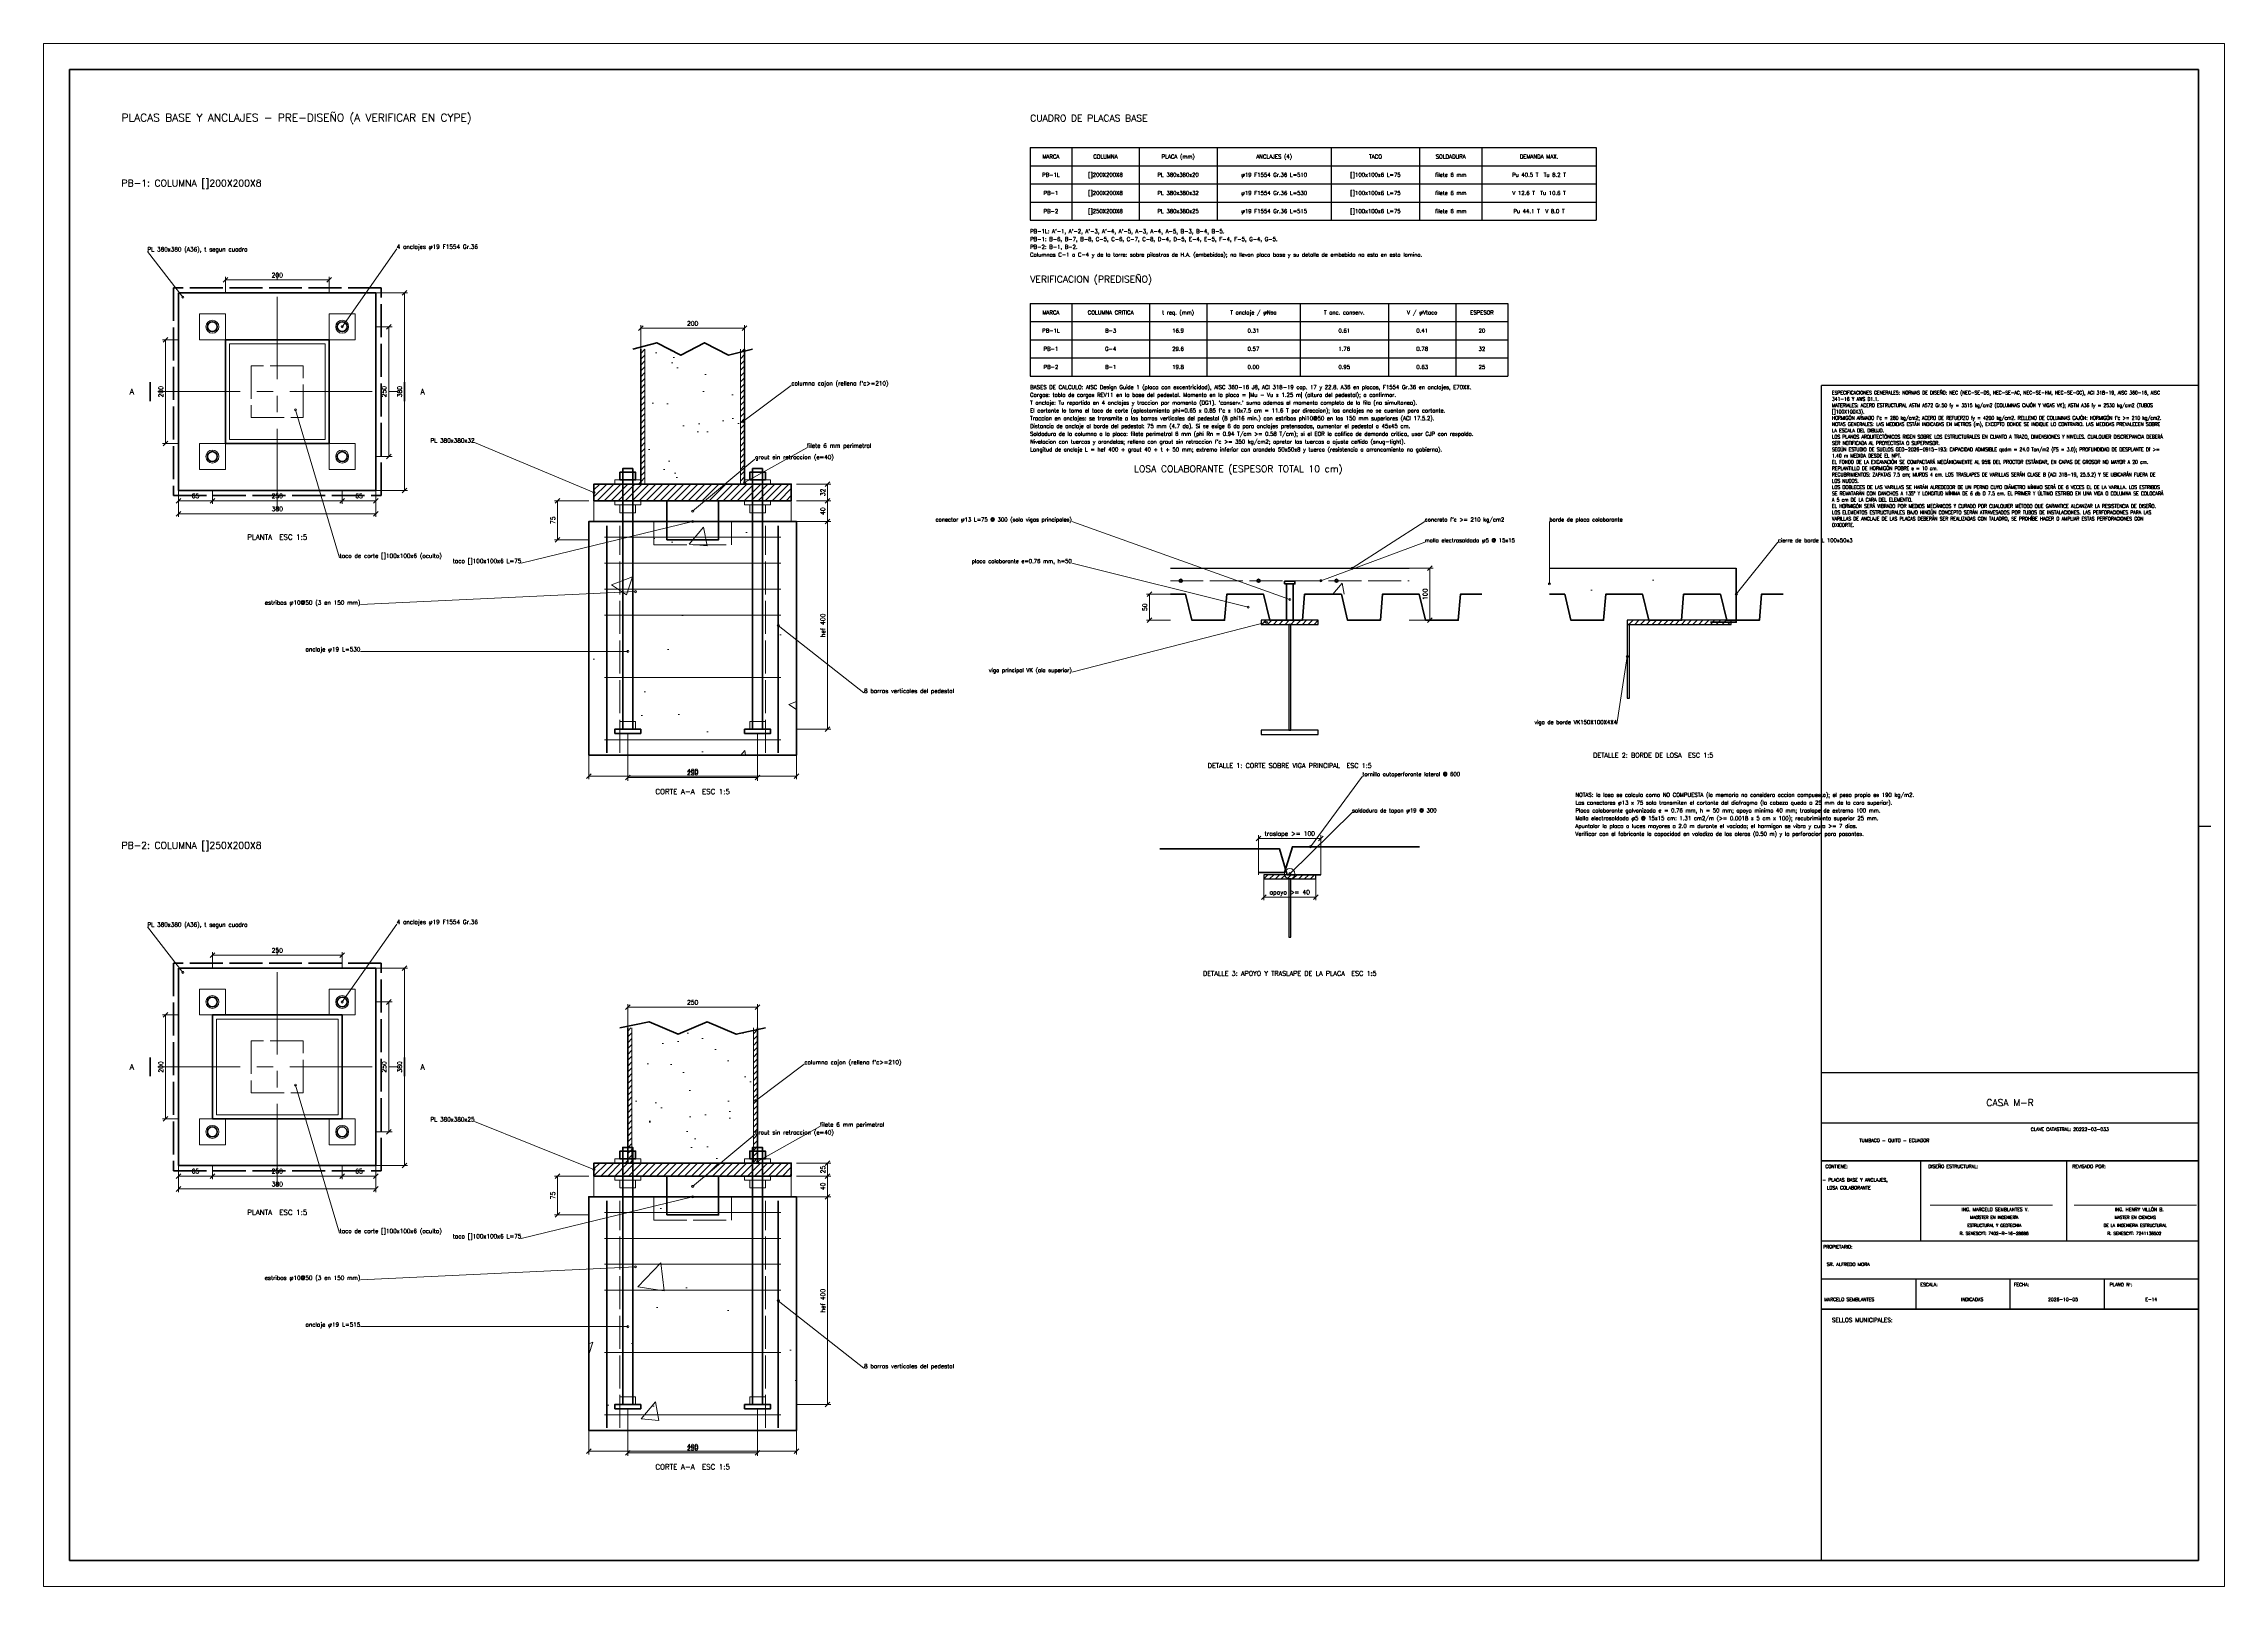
# Model space of a CAD drawing. Header units: metres. Extents: x 0 to 84, y 0 to 59.4.
import ezdxf
from ezdxf.enums import TextEntityAlignment as Align

# ---------------------------------------------------------------- set-up
doc = ezdxf.new("R2010")
doc.units = ezdxf.units.M
doc.linetypes.add('CENTER', pattern=[5.08, 3.175, -0.635, 0.635, -0.635])
doc.linetypes.add('DASHED', pattern=[1.524, 1.27, -0.254])
for name, color, linetype, lineweight in [('05-EST-TEXTO', 7, 'Continuous', 13), ('_DATEC', 7, 'Continuous', 13), ('BORDER_LIMITS', 7, 'Continuous', 18), ('DRAWING_BORDER', 7, 'Continuous', 50), ('E_ARMADO', 7, 'Continuous', 35), ('E_ARMADO_FINO', 7, 'Continuous', 18), ('E_COLUMNAS', 7, 'Continuous', 35), ('E_CORTE', 7, 'Continuous', 50), ('E_COTAS', 7, 'Continuous', 13), ('E_EJES', 8, 'Continuous', 9), ('E_HATCH', 7, 'Continuous', 13), ('E_PEDESTALES', 7, 'Continuous', 35), ('E_TABLA', 7, 'Continuous', 25), ('E_TEXTO', 7, 'Continuous', 13), ('E_TITULO', 7, 'Continuous', 25), ('E_VIGAS_ACERO', 7, 'Continuous', 25), ('FORMATO', 7, 'Continuous', 25)]:
    doc.layers.add(name, color=color, linetype=linetype, lineweight=lineweight)
doc.styles.add('KUBIEC', font='romans.shx')

msp = doc.modelspace()

# ---------------------------------------------------------------- hatches: boundary and pattern name
at = {"layer": 'E_HATCH'}
h = msp.add_hatch(dxfattribs=at)
h.set_pattern_fill('ANSI31', scale=0.05)
h.paths.add_polyline_path([(23, 42.44), (23.16, 42.44), (23.16, 47.64), (23, 47.64)])
h = msp.add_hatch(dxfattribs=at)
h.set_pattern_fill('AR-SAND', scale=0.045)
h.paths.add_polyline_path([(23.16, 42.44), (26.84, 42.44), (26.84, 47.64), (23.16, 47.64)])
h = msp.add_hatch(dxfattribs=at)
h.set_pattern_fill('ANSI31', scale=0.05)
h.paths.add_polyline_path([(26.84, 42.44), (27, 42.44), (27, 47.64), (26.84, 47.64)])
h = msp.add_hatch(dxfattribs=at)
h.set_pattern_fill('ANSI31', scale=0.06)
h.paths.add_polyline_path([(21.2, 41.8), (28.8, 41.8), (28.8, 42.44), (21.2, 42.44)])
h = msp.add_hatch(color=7, dxfattribs=at)
h.dxf.hatch_style = 1
h.paths.add_polyline_path([(23, 42.44), (22.88, 42.44), (23, 42.56)])
h = msp.add_hatch(color=7, dxfattribs=at)
h.dxf.hatch_style = 1
h.paths.add_polyline_path([(27, 42.44), (27.12, 42.44), (27, 42.56)])
h = msp.add_hatch(dxfattribs=at)
h.set_pattern_fill('AR-CONC', scale=0.045)
h.paths.add_polyline_path([(21, 32), (29, 32), (29, 41), (21, 41)])
h = msp.add_hatch(dxfattribs=at)
h.set_pattern_fill('AR-CONC', scale=0.045)
h.paths.add_polyline_path([(43.4, 38.2), (52.6, 38.2), (52.6, 39.2), (43.4, 39.2)])
h = msp.add_hatch(dxfattribs=at)
h.set_pattern_fill('AR-CONC', scale=0.045)
h.paths.add_polyline_path([(58, 38.2), (65.2, 38.2), (65.2, 39.2), (58, 39.2)])
h = msp.add_hatch(dxfattribs=at)
h.set_pattern_fill('ANSI31', scale=0.05)
h.paths.add_polyline_path([(46.9, 37.04), (49.1, 37.04), (49.1, 37.2), (46.9, 37.2)])
h = msp.add_hatch(dxfattribs=at)
h.set_pattern_fill('ANSI31', scale=0.05)
h.paths.add_polyline_path([(61, 37.04), (65, 37.04), (65, 37.2), (61, 37.2)])
h = msp.add_hatch(dxfattribs=at)
h.set_pattern_fill('ANSI31', scale=0.05)
h.paths.add_polyline_path([(47, 27.24), (49, 27.24), (49, 27.4), (47, 27.4)])
h = msp.add_hatch(dxfattribs=at)
h.set_pattern_fill('ANSI31', scale=0.05)
h.paths.add_polyline_path([(22.5, 16.3), (22.66, 16.3), (22.66, 21.5), (22.5, 21.5)])
h = msp.add_hatch(dxfattribs=at)
h.set_pattern_fill('AR-SAND', scale=0.045)
h.paths.add_polyline_path([(22.66, 16.3), (27.34, 16.3), (27.34, 21.5), (22.66, 21.5)])
h = msp.add_hatch(dxfattribs=at)
h.set_pattern_fill('ANSI31', scale=0.05)
h.paths.add_polyline_path([(27.34, 16.3), (27.5, 16.3), (27.5, 21.5), (27.34, 21.5)])
h = msp.add_hatch(dxfattribs=at)
h.set_pattern_fill('ANSI31', scale=0.06)
h.paths.add_polyline_path([(21.2, 15.8), (28.8, 15.8), (28.8, 16.3), (21.2, 16.3)])
h = msp.add_hatch(color=7, dxfattribs=at)
h.dxf.hatch_style = 1
h.paths.add_polyline_path([(22.5, 16.3), (22.38, 16.3), (22.5, 16.42)])
h = msp.add_hatch(color=7, dxfattribs=at)
h.dxf.hatch_style = 1
h.paths.add_polyline_path([(27.5, 16.3), (27.62, 16.3), (27.5, 16.42)])
h = msp.add_hatch(dxfattribs=at)
h.set_pattern_fill('AR-CONC', scale=0.045)
h.paths.add_polyline_path([(21, 6), (29, 6), (29, 15), (21, 15)])

# ---------------------------------------------------------------- linework, layer by layer
at = {"layer": '_DATEC'}
for p, q in [((72.668, 14.671), (77.383, 14.671)), ((78.214, 14.671), (82.93, 14.671))]:
    msp.add_line(p, q, dxfattribs=at)
at = {"layer": 'BORDER_LIMITS'}
msp.add_lwpolyline([(0, 0), (84, 0), (84, 59.4), (0, 59.4)], close=True, dxfattribs=at)
at = {"layer": 'DRAWING_BORDER'}
msp.add_lwpolyline([(1, 1), (83, 1), (83, 58.4), (1, 58.4)], close=True, dxfattribs=at)
at = {"layer": 'E_ARMADO'}
for p, q in [((21.7, 32.1), (21.7, 40.84)), ((28.3, 32.1), (28.3, 40.84)), ((21.7, 6.1), (21.7, 14.84)), ((28.3, 6.1), (28.3, 14.84))]:
    msp.add_line(p, q, dxfattribs=at)
for points in [[(22.2, 42.6), (22.8, 42.6), (22.8, 42.9), (22.2, 42.9)], [(22.31, 33), (22.69, 33), (22.69, 43.04), (22.31, 43.04)], [(27.2, 42.6), (27.8, 42.6), (27.8, 42.9), (27.2, 42.9)], [(27.31, 33), (27.69, 33), (27.69, 43.04), (27.31, 43.04)], [(47.8, 38.6), (48.2, 38.6), (48.2, 38.7), (47.8, 38.7)], [(47.87, 37.2), (48.13, 37.2), (48.13, 38.6), (47.87, 38.6)], [(22, 32.84), (23, 32.84), (23, 33), (22, 33)], [(27, 32.84), (28, 32.84), (28, 33), (27, 33)], [(22.31, 7), (22.69, 7), (22.69, 16.9), (22.31, 16.9)], [(27.31, 7), (27.69, 7), (27.69, 16.9), (27.31, 16.9)], [(22.2, 16.46), (22.8, 16.46), (22.8, 16.76), (22.2, 16.76)], [(27.2, 16.46), (27.8, 16.46), (27.8, 16.76), (27.2, 16.76)], [(22, 6.84), (23, 6.84), (23, 7), (22, 7)], [(27, 6.84), (28, 6.84), (28, 7), (27, 7)]]:
    msp.add_lwpolyline(points, close=True, dxfattribs=at)
for points in [[(65.2, 39.2), (65.2, 37.12), (64.2, 37.12)], [(43.4, 38.2), (43.99, 38.2), (44.23, 37.2), (45.49, 37.2), (45.57, 38.2), (46.4, 38.2), (46.99, 38.2), (47.23, 37.2), (48.49, 37.2), (48.57, 38.2), (49.4, 38.2), (49.99, 38.2), (50.23, 37.2), (51.49, 37.2), (51.57, 38.2), (52.4, 38.2), (52.99, 38.2), (53.23, 37.2), (54.49, 37.2), (54.57, 38.2), (55.4, 38.2)], [(58, 38.2), (58.59, 38.2), (58.83, 37.2), (60.09, 37.2), (60.17, 38.2), (61, 38.2), (61.59, 38.2), (61.83, 37.2), (63.09, 37.2), (63.17, 38.2), (64, 38.2), (64.59, 38.2), (64.83, 37.2), (66.09, 37.2), (66.17, 38.2), (67, 38.2)], [(43, 28.4), (47.6, 28.4), (47.9, 27.4), (49.2, 27.4)], [(46.8, 27.48), (47.8, 27.48), (48.1, 28.48), (53, 28.48)]]:
    msp.add_lwpolyline(points, dxfattribs=at)
for centre, radius in [((6.5, 48.5), 0.19), ((11.5, 48.5), 0.19), ((6.5, 43.5), 0.19), ((11.5, 43.5), 0.19), ((43.8, 38.72), 0.054), ((46.8, 38.72), 0.054), ((49.8, 38.72), 0.054), ((6.5, 22.5), 0.19), ((11.5, 22.5), 0.19), ((6.5, 17.5), 0.19), ((11.5, 17.5), 0.19)]:
    msp.add_circle(centre, radius, dxfattribs=at)
at = {"layer": 'E_ARMADO_FINO'}
for p, q in [((23.16, 42.44), (23.16, 47.64)), ((26.84, 42.44), (26.84, 47.64)), ((21.6, 40.4), (28.4, 40.4)), ((21.6, 39.4), (28.4, 39.4)), ((21.6, 38.4), (28.4, 38.4)), ((21.6, 37.4), (28.4, 37.4)), ((21.6, 35), (28.4, 35)), ((21.6, 32.6), (28.4, 32.6)), ((22.66, 16.3), (22.66, 21.5)), ((27.34, 16.3), (27.34, 21.5)), ((21.6, 14.4), (28.4, 14.4)), ((21.6, 13.4), (28.4, 13.4)), ((21.6, 12.4), (28.4, 12.4)), ((21.6, 11.4), (28.4, 11.4)), ((21.6, 9), (28.4, 9)), ((21.6, 6.6), (28.4, 6.6))]:
    msp.add_line(p, q, dxfattribs=at)
at = {"layer": 'E_ARMADO_FINO', "linetype": 'DASHED'}
for p, q in [((22.2, 32.1), (22.2, 40.84)), ((27.8, 32.1), (27.8, 40.84)), ((43.4, 38.72), (52.6, 38.72)), ((22.2, 6.1), (22.2, 14.84)), ((27.8, 6.1), (27.8, 14.84))]:
    msp.add_line(p, q, dxfattribs=at)
at = {"layer": 'E_ARMADO_FINO'}
for points in [[(6, 48), (7, 48), (7, 49), (6, 49)], [(11, 48), (12, 48), (12, 49), (11, 49)], [(7.16, 44.16), (10.84, 44.16), (10.84, 47.84), (7.16, 47.84)], [(6, 43), (7, 43), (7, 44), (6, 44)], [(11, 43), (12, 43), (12, 44), (11, 44)], [(22, 42.44), (23, 42.44), (23, 42.6), (22, 42.6)], [(27, 42.44), (28, 42.44), (28, 42.6), (27, 42.6)], [(21.2, 41), (28.8, 41), (28.8, 41.8), (21.2, 41.8)], [(22, 41.64), (23, 41.64), (23, 41.8), (22, 41.8)], [(22.2, 41.34), (22.8, 41.34), (22.8, 41.64), (22.2, 41.64)], [(27, 41.64), (28, 41.64), (28, 41.8), (27, 41.8)], [(27.2, 41.34), (27.8, 41.34), (27.8, 41.64), (27.2, 41.64)], [(22.2, 33), (22.8, 33), (22.8, 33.3), (22.2, 33.3)], [(27.2, 33), (27.8, 33), (27.8, 33.3), (27.2, 33.3)], [(6, 22), (7, 22), (7, 23), (6, 23)], [(11, 22), (12, 22), (12, 23), (11, 23)], [(6.66, 18.16), (11.34, 18.16), (11.34, 21.84), (6.66, 21.84)], [(6, 17), (7, 17), (7, 18), (6, 18)], [(11, 17), (12, 17), (12, 18), (11, 18)], [(22, 16.3), (23, 16.3), (23, 16.46), (22, 16.46)], [(27, 16.3), (28, 16.3), (28, 16.46), (27, 16.46)], [(21.2, 15), (28.8, 15), (28.8, 15.8), (21.2, 15.8)], [(22, 15.64), (23, 15.64), (23, 15.8), (22, 15.8)], [(22.2, 15.34), (22.8, 15.34), (22.8, 15.64), (22.2, 15.64)], [(27, 15.64), (28, 15.64), (28, 15.8), (27, 15.8)], [(27.2, 15.34), (27.8, 15.34), (27.8, 15.64), (27.2, 15.64)], [(22.2, 7), (22.8, 7), (22.8, 7.3), (22.2, 7.3)], [(27.2, 7), (27.8, 7), (27.8, 7.3), (27.2, 7.3)]]:
    msp.add_lwpolyline(points, close=True, dxfattribs=at)
at = {"layer": 'E_ARMADO_FINO', "linetype": 'DASHED'}
for points in [[(8, 45), (10, 45), (10, 47), (8, 47)], [(23.5, 40.1), (26.5, 40.1), (26.5, 41), (23.5, 41)], [(8, 19), (10, 19), (10, 21), (8, 21)], [(23.5, 14.1), (26.5, 14.1), (26.5, 15), (23.5, 15)]]:
    msp.add_lwpolyline(points, close=True, dxfattribs=at)
at = {"layer": 'E_ARMADO_FINO'}
for centre, radius in [((6.5, 48.5), 0.25), ((11.5, 48.5), 0.25), ((6.5, 43.5), 0.25), ((11.5, 43.5), 0.25), ((48, 27.44), 0.2), ((6.5, 22.5), 0.25), ((11.5, 22.5), 0.25), ((6.5, 17.5), 0.25), ((11.5, 17.5), 0.25)]:
    msp.add_circle(centre, radius, dxfattribs=at)
at = {"layer": 'E_COLUMNAS'}
for p, q in [((23, 42.44), (23, 47.64)), ((27, 42.44), (27, 47.64)), ((22.5, 16.3), (22.5, 21.5)), ((27.5, 16.3), (27.5, 21.5))]:
    msp.add_line(p, q, dxfattribs=at)
for points in [[(5.2, 42.2), (12.8, 42.2), (12.8, 49.8), (5.2, 49.8)], [(7, 44), (11, 44), (11, 48), (7, 48)], [(21.2, 41.8), (28.8, 41.8), (28.8, 42.44), (21.2, 42.44)], [(24, 40.3), (26, 40.3), (26, 41.8), (24, 41.8)], [(5.2, 16.2), (12.8, 16.2), (12.8, 23.8), (5.2, 23.8)], [(6.5, 18), (11.5, 18), (11.5, 22), (6.5, 22)], [(21.2, 15.8), (28.8, 15.8), (28.8, 16.3), (21.2, 16.3)], [(24, 14.3), (26, 14.3), (26, 15.8), (24, 15.8)]]:
    msp.add_lwpolyline(points, close=True, dxfattribs=at)
at = {"layer": 'E_CORTE'}
for p, q in [((4.1, 45.64), (4.1, 46.36)), ((13.9, 45.64), (13.9, 46.36)), ((4.1, 19.64), (4.1, 20.36)), ((13.9, 19.64), (13.9, 20.36))]:
    msp.add_line(p, q, dxfattribs=at)
for points in [[(22.7, 47.64), (23.62, 47.88), (24.54, 47.4), (25.46, 47.88), (26.38, 47.4), (27.3, 47.64)], [(22.2, 21.5), (23.32, 21.74), (24.44, 21.26), (25.56, 21.74), (26.68, 21.26), (27.8, 21.5)]]:
    msp.add_lwpolyline(points, dxfattribs=at)
at = {"layer": 'E_COTAS'}
for p, q in [((4, 51.4), (5.36, 49.64)), ((13.6, 51.5), (11.5, 48.5)), ((7, 49.8), (7, 50.42)), ((11, 49.8), (11, 50.42)), ((6.91, 50.21), (7.09, 50.39)), ((7, 50.3), (11, 50.3)), ((10.91, 50.21), (11.09, 50.39)), ((12.8, 49.8), (14.02, 49.8)), ((13.81, 49.71), (13.99, 49.89)), ((13.9, 42.2), (13.9, 49.8)), ((5.2, 48), (4.58, 48)), ((4.61, 47.91), (4.79, 48.09)), ((4.7, 44), (4.7, 48)), ((12.8, 48.5), (13.42, 48.5)), ((13.21, 48.41), (13.39, 48.59)), ((13.3, 43.5), (13.3, 48.5)), ((22.91, 48.35), (23.09, 48.53)), ((23, 47.64), (23, 48.56)), ((23, 48.44), (27, 48.44)), ((26.91, 48.35), (27.09, 48.53)), ((27, 47.64), (27, 48.56)), ((28.8, 46.24), (26.92, 44.84)), ((11.4, 39.6), (9.7, 45.3)), ((5.2, 44), (4.58, 44)), ((4.61, 43.91), (4.79, 44.09)), ((16.6, 44.04), (21.2, 42.12)), ((29.4, 43.84), (27, 42.5)), ((12.8, 43.5), (13.42, 43.5)), ((13.21, 43.41), (13.39, 43.59)), ((27.4, 43.4), (25, 41.4)), ((5.2, 42.2), (5.2, 41.18)), ((5.2, 42.2), (5.2, 41.68)), ((6.5, 42.2), (6.5, 41.68)), ((6.5, 42.2), (6.5, 41.68)), ((11.5, 42.2), (11.5, 41.68)), ((11.5, 42.2), (11.5, 41.68)), ((12.8, 42.2), (12.8, 41.18)), ((12.8, 42.2), (12.8, 41.68)), ((12.8, 42.2), (14.02, 42.2)), ((13.81, 42.11), (13.99, 42.29)), ((29, 42.44), (30.32, 42.44)), ((30.11, 42.35), (30.29, 42.53)), ((30.2, 41.8), (30.2, 42.44)), ((5.11, 41.71), (5.29, 41.89)), ((5.11, 41.21), (5.29, 41.39)), ((5.2, 41.8), (6.5, 41.8)), ((5.2, 41.3), (12.8, 41.3)), ((6.41, 41.71), (6.59, 41.89)), ((6.41, 41.71), (6.59, 41.89)), ((6.5, 41.8), (11.5, 41.8)), ((11.41, 41.71), (11.59, 41.89)), ((11.41, 41.71), (11.59, 41.89)), ((11.5, 41.8), (12.8, 41.8)), ((12.71, 41.71), (12.89, 41.89)), ((12.71, 41.21), (12.89, 41.39)), ((21, 41.8), (19.68, 41.8)), ((19.71, 41.71), (19.89, 41.89)), ((19.8, 40.3), (19.8, 41.8)), ((29, 41.8), (30.32, 41.8)), ((29, 41.8), (30.32, 41.8)), ((30.11, 41.71), (30.29, 41.89)), ((30.11, 41.71), (30.29, 41.89)), ((30.2, 41), (30.2, 41.8)), ((18.4, 39.4), (25, 41)), ((19.71, 40.21), (19.89, 40.39)), ((29, 41), (30.32, 41)), ((29, 41), (30.32, 41)), ((30.11, 40.91), (30.29, 41.09)), ((30.11, 40.91), (30.29, 41.09)), ((30.2, 33), (30.2, 41)), ((39.6, 41), (48, 38)), ((53.2, 41), (50.4, 39.2)), ((58, 41), (58, 38.6)), ((21, 40.3), (19.68, 40.3)), ((53.2, 40.2), (49.2, 38.72)), ((66.8, 40.2), (65.2, 38.2)), ((39.6, 39.4), (46.4, 37.7)), ((52.6, 39.2), (53.52, 39.2)), ((53.31, 39.11), (53.49, 39.29)), ((53.4, 37.2), (53.4, 39.2)), ((12.2, 37.8), (22.8, 38.3)), ((43.4, 38.2), (42.48, 38.2)), ((42.51, 38.11), (42.69, 38.29)), ((42.6, 37.2), (42.6, 38.2)), ((31.6, 34.4), (28.3, 37)), ((39.6, 35.2), (47.1, 37.12)), ((43.4, 37.2), (42.48, 37.2)), ((42.51, 37.11), (42.69, 37.29)), ((52.6, 37.2), (53.52, 37.2)), ((53.31, 37.11), (53.49, 37.29)), ((12.2, 36), (22.5, 36)), ((60.6, 33.2), (61, 35.8)), ((22.5, 32.84), (22.5, 31.02)), ((27.5, 32.84), (27.5, 31.02)), ((29, 33), (30.32, 33)), ((30.11, 32.91), (30.29, 33.09)), ((21, 32), (21, 31.08)), ((29, 32), (29, 31.08)), ((20.91, 31.11), (21.09, 31.29)), ((21, 31.2), (29, 31.2)), ((22.41, 31.05), (22.59, 31.23)), ((22.5, 31.14), (27.5, 31.14)), ((27.41, 31.05), (27.59, 31.23)), ((28.91, 31.11), (29.09, 31.29)), ((50.8, 31.2), (48.8, 28.48)), ((50.4, 29.8), (48, 27.44)), ((46.71, 28.71), (46.89, 28.89)), ((46.8, 27.4), (46.8, 28.92)), ((46.8, 28.8), (49.2, 28.8)), ((49.11, 28.71), (49.29, 28.89)), ((49.2, 27.4), (49.2, 28.92)), ((47, 27.24), (47, 26.42)), ((49, 27.24), (49, 26.42)), ((46.91, 26.45), (47.09, 26.63)), ((47, 26.54), (49, 26.54)), ((48.91, 26.45), (49.09, 26.63)), ((4, 25.4), (5.36, 23.64)), ((13.6, 25.5), (11.5, 22.5)), ((6.41, 24.21), (6.59, 24.39)), ((6.5, 23.8), (6.5, 24.42)), ((11.41, 24.21), (11.59, 24.39)), ((11.5, 23.8), (11.5, 24.42)), ((6.5, 24.3), (11.5, 24.3)), ((12.8, 23.8), (14.02, 23.8)), ((13.81, 23.71), (13.99, 23.89)), ((13.9, 16.2), (13.9, 23.8)), ((5.2, 22), (4.58, 22)), ((4.61, 21.91), (4.79, 22.09)), ((4.7, 18), (4.7, 22)), ((12.8, 22.5), (13.42, 22.5)), ((13.21, 22.41), (13.39, 22.59)), ((13.3, 17.5), (13.3, 22.5)), ((22.41, 22.21), (22.59, 22.39)), ((22.5, 21.5), (22.5, 22.42)), ((22.5, 22.3), (27.5, 22.3)), ((27.41, 22.21), (27.59, 22.39)), ((27.5, 21.5), (27.5, 22.42)), ((29.3, 20.1), (27.42, 18.7)), ((11.4, 13.6), (9.7, 19.3)), ((5.2, 18), (4.58, 18)), ((4.61, 17.91), (4.79, 18.09)), ((16.6, 17.9), (21.2, 16.05)), ((29.9, 17.7), (27.5, 16.36)), ((12.8, 17.5), (13.42, 17.5)), ((13.21, 17.41), (13.39, 17.59)), ((27.4, 17.4), (25, 15.4)), ((5.2, 16.2), (5.2, 15.18)), ((5.2, 16.2), (5.2, 15.68)), ((6.5, 16.2), (6.5, 15.68)), ((6.5, 16.2), (6.5, 15.68)), ((11.5, 16.2), (11.5, 15.68)), ((11.5, 16.2), (11.5, 15.68)), ((12.8, 16.2), (12.8, 15.18)), ((12.8, 16.2), (12.8, 15.68)), ((12.8, 16.2), (14.02, 16.2)), ((13.81, 16.11), (13.99, 16.29)), ((29, 16.3), (30.32, 16.3)), ((30.11, 16.21), (30.29, 16.39)), ((30.2, 15.8), (30.2, 16.3)), ((5.11, 15.71), (5.29, 15.89)), ((5.11, 15.21), (5.29, 15.39)), ((5.2, 15.8), (6.5, 15.8)), ((5.2, 15.3), (12.8, 15.3)), ((6.41, 15.71), (6.59, 15.89)), ((6.41, 15.71), (6.59, 15.89)), ((6.5, 15.8), (11.5, 15.8)), ((11.41, 15.71), (11.59, 15.89)), ((11.41, 15.71), (11.59, 15.89)), ((11.5, 15.8), (12.8, 15.8)), ((12.71, 15.71), (12.89, 15.89)), ((12.71, 15.21), (12.89, 15.39)), ((21, 15.8), (19.68, 15.8)), ((19.71, 15.71), (19.89, 15.89)), ((19.8, 14.3), (19.8, 15.8)), ((29, 15.8), (30.32, 15.8)), ((29, 15.8), (30.32, 15.8)), ((30.11, 15.71), (30.29, 15.89)), ((30.11, 15.71), (30.29, 15.89)), ((30.2, 15), (30.2, 15.8)), ((18.4, 13.4), (25, 15)), ((21, 14.3), (19.68, 14.3)), ((19.71, 14.21), (19.89, 14.39)), ((29, 15), (30.32, 15)), ((29, 15), (30.32, 15)), ((30.11, 14.91), (30.29, 15.09)), ((30.11, 14.91), (30.29, 15.09)), ((30.2, 7), (30.2, 15)), ((12.2, 11.8), (22.8, 12.3)), ((31.6, 8.4), (28.3, 11)), ((12.2, 10), (22.5, 10)), ((22.5, 6.84), (22.5, 5.02)), ((27.5, 6.84), (27.5, 5.02)), ((29, 7), (30.32, 7)), ((30.11, 6.91), (30.29, 7.09)), ((21, 6), (21, 5.08)), ((29, 6), (29, 5.08)), ((20.91, 5.11), (21.09, 5.29)), ((21, 5.2), (29, 5.2)), ((22.41, 5.05), (22.59, 5.23)), ((22.5, 5.14), (27.5, 5.14)), ((27.41, 5.05), (27.59, 5.23)), ((28.91, 5.11), (29.09, 5.29))]:
    msp.add_line(p, q, dxfattribs=at)
for centre in [(5.36, 49.64), (11.5, 48.5), (9.7, 45.3), (26.92, 44.84), (21.2, 42.12), (27, 42.5), (25, 41.4), (25, 41), (49.2, 38.72), (50.4, 39.2), (22.8, 38.3), (48, 38), (58, 38.6), (65.2, 38.2), (28.3, 37), (46.4, 37.7), (47.1, 37.12), (22.5, 36), (61, 35.8), (48.8, 28.48), (48, 27.44), (5.36, 23.64), (11.5, 22.5), (9.7, 19.3), (27.42, 18.7), (21.2, 16.05), (27.5, 16.36), (25, 15.4), (25, 15), (22.8, 12.3), (28.3, 11), (22.5, 10)]:
    msp.add_circle(centre, 0.04, dxfattribs=at)
at = {"layer": 'E_EJES', "linetype": 'CENTER'}
for p, q in [((9, 41.4), (9, 50.6)), ((4.4, 46), (13.6, 46)), ((9, 15.4), (9, 24.6)), ((4.4, 20), (13.6, 20))]:
    msp.add_line(p, q, dxfattribs=at)
at = {"layer": 'E_PEDESTALES', "linetype": 'DASHED'}
for points in [[(5, 42), (13, 42), (13, 50), (5, 50)], [(5, 16), (13, 16), (13, 24), (5, 24)]]:
    msp.add_lwpolyline(points, close=True, dxfattribs=at)
at = {"layer": 'E_PEDESTALES'}
for points in [[(21, 32), (29, 32), (29, 41), (21, 41)], [(21, 6), (29, 6), (29, 15), (21, 15)]]:
    msp.add_lwpolyline(points, close=True, dxfattribs=at)
at = {"layer": 'E_TABLA'}
for p, q in [((38, 55.4), (59.8, 55.4)), ((38, 55.4), (38, 52.6)), ((38, 54.7), (59.8, 54.7)), ((39.6, 55.4), (39.6, 52.6)), ((42.2, 55.4), (42.2, 52.6)), ((45.2, 55.4), (45.2, 52.6)), ((49.6, 55.4), (49.6, 52.6)), ((53, 55.4), (53, 52.6)), ((55.4, 55.4), (55.4, 52.6)), ((59.8, 55.4), (59.8, 52.6)), ((38, 54), (59.8, 54)), ((38, 53.3), (59.8, 53.3)), ((38, 52.6), (59.8, 52.6)), ((38, 49.4), (56.4, 49.4)), ((38, 49.4), (38, 46.6)), ((39.6, 49.4), (39.6, 46.6)), ((42.6, 49.4), (42.6, 46.6)), ((44.8, 49.4), (44.8, 46.6)), ((48.4, 49.4), (48.4, 46.6)), ((51.8, 49.4), (51.8, 46.6)), ((54.4, 49.4), (54.4, 46.6)), ((56.4, 49.4), (56.4, 46.6)), ((38, 48.7), (56.4, 48.7)), ((38, 48), (56.4, 48)), ((38, 47.3), (56.4, 47.3)), ((38, 46.6), (56.4, 46.6))]:
    msp.add_line(p, q, dxfattribs=at)
at = {"layer": 'E_VIGAS_ACERO'}
for points in [[(43.4, 39.2), (52.6, 39.2)], [(58, 39.2), (65.2, 39.2), (65.2, 37.2)]]:
    msp.add_lwpolyline(points, dxfattribs=at)
for points in [[(46.9, 37.04), (49.1, 37.04), (49.1, 37.2), (46.9, 37.2)], [(47.96, 32.96), (48.04, 32.96), (48.04, 37.04), (47.96, 37.04)], [(61, 37.04), (65, 37.04), (65, 37.2), (61, 37.2)], [(61, 34.2), (61.08, 34.2), (61.08, 37.04), (61, 37.04)], [(46.9, 32.8), (49.1, 32.8), (49.1, 32.96), (46.9, 32.96)], [(47, 27.24), (49, 27.24), (49, 27.4), (47, 27.4)], [(47.96, 25), (48.04, 25), (48.04, 27.24), (47.96, 27.24)]]:
    msp.add_lwpolyline(points, close=True, dxfattribs=at)
at = {"layer": 'FORMATO'}
for p, q in [((68.484, 1), (68.484, 46.232)), ((83, 46.232), (68.484, 46.232)), ((83.484, 29.258), (83.004, 29.258)), ((83, 19.774), (68.484, 19.774)), ((83, 17.839), (68.484, 17.839)), ((68.484, 16.387), (83, 16.387)), ((83, 16.387), (68.484, 16.387)), ((72.307, 13.29), (72.307, 16.387)), ((77.931, 13.29), (77.931, 16.387)), ((83, 13.29), (68.484, 13.29)), ((68.484, 11.839), (83, 11.839)), ((72.113, 11.839), (72.113, 10.677)), ((75.742, 11.839), (75.742, 10.677)), ((79.371, 11.839), (79.371, 10.677)), ((83, 10.677), (68.484, 10.677)), ((68.484, 10.677), (83, 10.677))]:
    msp.add_line(p, q, dxfattribs=at)
msp.add_lwpolyline([(83, 19.774), (83, 1), (68.484, 1)], dxfattribs=at)

# ---------------------------------------------------------------- texts
at = {"layer": '05-EST-TEXTO', "style": 'KUBIEC', "width": 0.85}
for s, p in [('341-16 Y AWS D1.1.', (68.884, 45.605)), ('ESPECIFICACIONES GENERALES: NORMAS DE DISEÑO: NEC (NEC-SE-DS, NEC-SE-AC, NEC-SE-HM, NEC-SE-GC), ACI 318-19, AISC 360-16, AISC', (68.884, 45.848)), ('MATERIALES: ACERO ESTRUCTURAL ASTM A572 Gr.50 fy = 3515 kg/cm2 (COLUMNAS CAJÓN Y VIGAS VK); ASTM A36 fy = 2530 kg/cm2 (TUBOS', (68.884, 45.363)), ('[]100X100X3).', (68.884, 45.12)), ("HORMIGÓN ARMADO f'c = 280 kg/cm2; ACERO DE REFUERZO fy = 4200 kg/cm2. RELLENO DE COLUMNAS CAJÓN: HORMIGÓN f'c >= 210 kg/cm2.", (68.884, 44.878)), ('NOTAS GENERALES: LAS MEDIDAS ESTÁN INDICADAS EN METROS (m), EXCEPTO DONDE SE INDIQUE LO CONTRARIO. LAS MEDIDAS PREVALECEN SOBRE', (68.884, 44.636)), ('LA ESCALA DEL DIBUJO.', (68.884, 44.393)), ('SER NOTIFICADA AL PROYECTISTA O SUPERVISOR.', (68.884, 43.908)), ('SEGÚN ESTUDIO DE SUELOS GEO-2026-0915-193: CAPACIDAD ADMISIBLE qadm = 24.0 Ton/m2 (FS = 3.0); PROFUNDIDAD DE DESPLANTE Df >=', (68.884, 43.665)), ('LOS PLANOS ARQUITECTÓNICOS RIGEN SOBRE LOS ESTRUCTURALES EN CUANTO A TRAZO, DIMENSIONES Y NIVELES. CUALQUIER DISCREPANCIA DEBERÁ', (68.884, 44.151)), ('EL FONDO DE LA EXCAVACIÓN SE COMPACTARÁ MECÁNICAMENTE AL 95% DEL PROCTOR ESTÁNDAR, EN CAPAS DE GROSOR NO MAYOR A 20 cm.', (68.884, 43.181)), ('REPLANTILLO DE HORMIGÓN POBRE e = 10 cm.', (68.884, 42.938)), ('RECUBRIMIENTOS: ZAPATAS 7.5 cm; MUROS 4 cm. LOS TRASLAPES DE VARILLAS SERÁN CLASE B (ACI 318-19, 25.5.2) Y SE UBICARÁN FUERA DE', (68.884, 42.696)), ('1.40 m MEDIDA DESDE EL NPT.', (68.884, 43.423)), ('SE REMATARÁN CON GANCHOS A 135° Y LONGITUD MÍNIMA DE 6 db O 7.5 cm. EL PRIMER Y ÚLTIMO ESTRIBO EN UNA VIGA O COLUMNA SE COLOCARÁ', (68.884, 41.968)), ('LOS NUDOS.', (68.884, 42.453)), ('LOS DOBLECES DE LAS VARILLAS SE HARÁN ALREDEDOR DE UN PERNO CUYO DIÁMETRO MÍNIMO SERÁ DE 6 VECES EL DE LA VARILLA. LOS ESTRIBOS', (68.884, 42.211)), ('A 5 cm DE LA CARA DEL ELEMENTO.', (68.884, 41.725)), ('VARILLAS DE ANCLAJE DE LAS PLACAS DEBERÁN SER REALIZADAS CON TALADRO, SE PROHÍBE HACER O AMPLIAR ESTAS PERFORACIONES CON', (68.884, 40.998)), ('EL HORMIGÓN SERÁ VIBRADO POR MEDIOS MECÁNICOS Y CURADO POR CUALQUIER MÉTODO QUE GARANTICE ALCANZAR LA RESISTENCIA DE DISEÑO.', (68.884, 41.483)), ('LOS ELEMENTOS ESTRUCTURALES BAJO NINGÚN CONCEPTO SERÁN ATRAVESADOS POR TUBOS DE INSTALACIONES. LAS PERFORACIONES PARA LAS', (68.884, 41.24)), ('OXICORTE.', (68.884, 40.755))]:
    msp.add_text(s, height=0.14, dxfattribs=at).set_placement(p, align=Align.BOTTOM_LEFT)
at = {"layer": '_DATEC', "style": 'KUBIEC'}
for s, height, p in [('CASA M-R', 0.26, (75.744, 18.418)), ('ING. MARCELO SEMBLANTES V.', 0.127, (75.177, 14.411)), ('MAGÍSTER EN INGENIERÍA', 0.113, (75.133, 14.114)), ('ING. HENRY VILLÓN B.', 0.127, (80.723, 14.411)), ('R. SENESCYT: 7402-R-16-28686', 0.113, (75.131, 13.498)), ('ESTRUCTURAL Y GEOTECNIA', 0.113, (75.133, 13.807)), ('DE LA INGENIERIA ESTRUCTURAL', 0.113, (80.564, 13.807)), ('R. SENESCYT: 7241138502', 0.113, (80.532, 13.498)), ('MASTER EN CIENCIAS', 0.113, (80.564, 14.114)), ('INDICADAS', 0.127, (74.284, 10.948)), ('2026-10-05', 0.127, (77.784, 10.948)), ('E-14', 0.127, (81.184, 10.948))]:
    msp.add_text(s, height=height, dxfattribs=at).set_placement(p, align=Align.BOTTOM_CENTER)
for s, height, p in [('CLAVE CATASTRAL: 20222-03-033', 0.127, (76.544, 17.498)), ('TUMBACO - QUITO - ECUADOR', 0.127, (69.944, 17.068)), ('CONTIENE:', 0.127, (68.629, 16.068)), ('DISEÑO ESTRUCTURAL:', 0.127, (72.597, 16.068)), ('REVISADO POR:', 0.127, (78.143, 16.068)), ('- PLACAS BASE Y ANCLAJES,', 0.127, (68.514, 15.548)), ('  LOSA COLABORANTE', 0.127, (68.514, 15.248)), ('PROPIETARIO:', 0.127, (68.547, 12.973)), ('SR. ALFREDO MORA', 0.127, (68.684, 12.298)), ('MARCELO SEMBLANTES', 0.127, (68.585, 10.945)), ('ESCALA:', 0.127, (72.287, 11.519)), ('FECHA:', 0.127, (75.888, 11.519)), ('PLANO Nº:', 0.127, (79.585, 11.519)), ('SELLOS MUNICIPALES:', 0.16, (68.884, 10.125))]:
    msp.add_text(s, height=height, dxfattribs=at).set_placement(p, align=Align.BOTTOM_LEFT)
at = {"layer": 'E_COTAS', "style": 'KUBIEC'}
for s, p in [('200', (9, 50.35)), ('200', (25, 48.49)), ('65', (5.85, 41.85)), ('250', (9, 41.85)), ('65', (12.15, 41.85)), ('380', (9, 41.35)), ('400', (25, 31.25)), ('250', (25, 31.19)), ('traslape >= 100', (48, 28.85)), ('apoyo >= 40', (48, 26.59)), ('250', (9, 24.35)), ('250', (25, 22.35)), ('65', (5.85, 15.85)), ('250', (9, 15.85)), ('65', (12.15, 15.85)), ('380', (9, 15.35)), ('400', (25, 5.25)), ('250', (25, 5.19))]:
    msp.add_text(s, height=0.17, dxfattribs=at).set_placement(p, align=Align.BOTTOM_CENTER)
for s, p in [('200', (4.65, 46)), ('250', (13.25, 46)), ('380', (13.85, 46)), ('32', (30.15, 42.12)), ('75', (19.75, 41.05)), ('40', (30.15, 41.4)), ('50', (42.55, 37.7)), ('100', (53.35, 38.2)), ('hef 400', (30.15, 37)), ('200', (4.65, 20)), ('250', (13.25, 20)), ('380', (13.85, 20)), ('25', (30.15, 16.05)), ('75', (19.75, 15.05)), ('40', (30.15, 15.4)), ('hef 400', (30.15, 11))]:
    msp.add_text(s, height=0.17, rotation=90, dxfattribs=at).set_placement(p, align=Align.BOTTOM_CENTER)
at = {"layer": 'E_TEXTO', "style": 'KUBIEC'}
for s, height, p in [('MARCA', 0.15, (38.8, 55.05)), ('COLUMNA', 0.15, (40.9, 55.05)), ('PLACA (mm)', 0.15, (43.7, 55.05)), ('ANCLAJES (4)', 0.15, (47.4, 55.05)), ('TACO', 0.15, (51.3, 55.05)), ('SOLDADURA', 0.15, (54.2, 55.05)), ('DEMANDA MAX.', 0.15, (57.6, 55.05)), ('PB-1L', 0.15, (38.8, 54.35)), ('[]200X200X8', 0.15, (40.9, 54.35)), ('PL 380x380x20', 0.15, (43.7, 54.35)), ('φ19 F1554 Gr.36 L=510', 0.15, (47.4, 54.35)), ('[]100x100x6 L=75', 0.15, (51.3, 54.35)), ('filete 6 mm', 0.15, (54.2, 54.35)), ('Pu 40.5 T  Tu 8.2 T', 0.15, (57.6, 54.35)), ('PB-1', 0.15, (38.8, 53.65)), ('PB-2', 0.15, (38.8, 52.95)), ('[]200X200X8', 0.15, (40.9, 53.65)), ('[]250X200X8', 0.15, (40.9, 52.95)), ('PL 380x380x32', 0.15, (43.7, 53.65)), ('PL 380x380x25', 0.15, (43.7, 52.95)), ('φ19 F1554 Gr.36 L=530', 0.15, (47.4, 53.65)), ('φ19 F1554 Gr.36 L=515', 0.15, (47.4, 52.95)), ('[]100x100x6 L=75', 0.15, (51.3, 53.65)), ('[]100x100x6 L=75', 0.15, (51.3, 52.95)), ('filete 6 mm', 0.15, (54.2, 53.65)), ('filete 6 mm', 0.15, (54.2, 52.95)), ('V 12.6 T  Tu 10.6 T', 0.15, (57.6, 53.65)), ('Pu 44.1 T  V 8.0 T', 0.15, (57.6, 52.95)), ('MARCA', 0.15, (38.8, 49.05)), ('COLUMNA CRITICA', 0.15, (41.1, 49.05)), ('t req. (mm)', 0.15, (43.7, 49.05)), ('T anclaje / φNsa', 0.15, (46.6, 49.05)), ('T anc. conserv.', 0.15, (50.1, 49.05)), ('V / φVtaco', 0.15, (53.1, 49.05)), ('ESPESOR', 0.15, (55.4, 49.05)), ('PB-1L', 0.15, (38.8, 48.35)), ('B-3', 0.15, (41.1, 48.35)), ('16.9', 0.15, (43.7, 48.35)), ('0.31', 0.15, (46.6, 48.35)), ('0.61', 0.15, (50.1, 48.35)), ('0.41', 0.15, (53.1, 48.35)), ('20', 0.15, (55.4, 48.35)), ('PB-1', 0.15, (38.8, 47.65)), ('G-4', 0.15, (41.1, 47.65)), ('29.6', 0.15, (43.7, 47.65)), ('0.57', 0.15, (46.6, 47.65)), ('1.76', 0.15, (50.1, 47.65)), ('0.78', 0.15, (53.1, 47.65)), ('32', 0.15, (55.4, 47.65)), ('PB-2', 0.15, (38.8, 46.95)), ('B-1', 0.15, (41.1, 46.95)), ('19.8', 0.15, (43.7, 46.95)), ('0.00', 0.15, (46.6, 46.95)), ('0.95', 0.15, (50.1, 46.95)), ('0.63', 0.15, (53.1, 46.95)), ('25', 0.15, (55.4, 46.95)), ('A', 0.22, (3.4, 46)), ('A', 0.22, (14.6, 46)), ('PLANTA  ESC 1:5', 0.2, (9, 40.4)), ('DETALLE 2: BORDE DE LOSA  ESC 1:5', 0.18, (62, 32)), ('DETALLE 1: CORTE SOBRE VIGA PRINCIPAL  ESC 1:5', 0.18, (48, 31.6)), ('CORTE A-A  ESC 1:5', 0.2, (25, 30.6)), ('DETALLE 3: APOYO Y TRASLAPE DE LA PLACA  ESC 1:5', 0.18, (48, 23.6)), ('A', 0.22, (3.4, 20)), ('A', 0.22, (14.6, 20)), ('PLANTA  ESC 1:5', 0.2, (9, 14.4)), ('CORTE A-A  ESC 1:5', 0.2, (25, 4.6))]:
    msp.add_text(s, height=height, dxfattribs=at).set_placement(p, align=Align.MIDDLE_CENTER)
for s, height, p in [("PB-1L: A'-1, A'-2, A'-3, A'-4, A'-5, A-3, A-4, A-5, B-3, B-4, B-5.", 0.15, (38, 52.1)), ('PL 380x380 (A36), t segun cuadro', 0.16, (4, 51.4)), ('4 anclajes φ19 F1554 Gr.36', 0.16, (13.6, 51.5)), ('Columnas C-1 a C-4 y de la torre: sobre pilastras de H.A. (embebidas); no llevan placa base y su detalle de embebido no esta en esta lamina.', 0.15, (38, 51.2)), ('PB-1: B-6, B-7, B-8, C-5, C-6, C-7, C-8, D-4, D-5, E-4, E-5, F-4, F-5, G-4, G-5.', 0.15, (38, 51.8)), ('PB-2: B-1, B-2.', 0.15, (38, 51.5)), ("columna cajon (rellena f'c>=210)", 0.16, (28.8, 46.24)), ('BASES DE CALCULO: AISC Design Guide 1 (placa con excentricidad), AISC 360-16 J8, ACI 318-19 cap. 17 y 22.8. A36 en placas, F1554 Gr.36 en anclajes, E70XX.', 0.15, (38, 46.1)), ("T anclaje: Tu repartida en 4 anclajes y traccion por momento (DG1). 'conserv.' suma ademas el momento completo de la fila (no simultaneo).", 0.15, (38, 45.5)), ('Cargas: tabla de cargas REV11 en la base del pedestal. Momento en la placa = |Mu - Vu x 1.25 m| (altura del pedestal); a confirmar.', 0.15, (38, 45.8)), ("El cortante lo toma el taco de corte (aplastamiento phi=0.65 x 0.85 f'c x 10x7.5 cm = 11.6 T por direccion); los anclajes no se cuentan para cortante.", 0.15, (38, 45.2)), ('Traccion en anclajes: se transmite a las barras verticales del pedestal (8 phi16 min.) con estribos phi10@50 en los 150 mm superiores (ACI 17.5.2).', 0.15, (38, 44.9)), ('Distancia de anclaje al borde del pedestal: 75 mm (4.7 da). Si se exige 6 da para anclajes pretensados, aumentar el pedestal a 45x45 cm.', 0.15, (38, 44.6)), ('filete 6 mm perimetral', 0.16, (29.4, 43.84)), ('Soldadura de la columna a la placa: filete perimetral 6 mm (phi Rn = 0.94 T/cm >= 0.58 T/cm); si el EOR la califica de demanda critica, usar CJP con respaldo.', 0.15, (38, 44.3)), ("Nivelacion con tuercas y arandelas; relleno con grout sin retraccion f'c >= 350 kg/cm2; apretar las tuercas a ajuste ceñido (snug-tight).", 0.15, (38, 44)), ('Longitud de anclaje L = hef 400 + grout 40 + t + 50 mm; extremo inferior con arandela 50x50x8 y tuerca (resistencia a arrancamiento no gobierna).', 0.15, (38, 43.7)), ('grout sin retraccion (e=40)', 0.16, (27.4, 43.4)), ("concreto f'c >= 210 kg/cm2", 0.15, (53.2, 41)), ('malla electrosoldada φ5 @ 15x15', 0.15, (53.2, 40.2)), ('borde de placa colaborante', 0.15, (58, 41)), ('cierre de borde L 100x50x3', 0.15, (66.8, 40.2)), ('taco de corte []100x100x6 (oculto)', 0.16, (11.4, 39.6)), ('8 barras verticales del pedestal', 0.16, (31.6, 34.4)), ('tornillo autoperforante lateral @ 600', 0.15, (50.8, 31.2)), ('NOTAS: la losa se calcula como NO COMPUESTA (la memoria no considera accion compuesta); el peso propio es 190 kg/m2.', 0.15, (59, 30.4)), ('Los conectores φ13 x 75 solo transmiten el cortante del diafragma (la cabeza queda a 25 mm de la cara superior).', 0.15, (59, 30.1)), ('soldadura de tapon φ19 @ 300', 0.15, (50.4, 29.8)), ('Placa colaborante galvanizada e = 0.76 mm, h = 50 mm; apoyo minimo 40 mm; traslape de extremo 100 mm.', 0.15, (59, 29.8)), ('Malla electrosoldada φ5 @ 15x15 cm: 1.31 cm2/m (>= 0.0018 x 5 cm x 100); recubrimiento superior 25 mm.', 0.15, (59, 29.5)), ('Apuntalar la placa a luces mayores a 2.0 m durante el vaciado; el hormigon se vibra y cura >= 7 dias.', 0.15, (59, 29.2)), ('Verificar con el fabricante la capacidad en voladizo de los aleros (0.50 m) y la perforacion para pasantes.', 0.15, (59, 28.9)), ('PL 380x380 (A36), t segun cuadro', 0.16, (4, 25.4)), ('4 anclajes φ19 F1554 Gr.36', 0.16, (13.6, 25.5)), ("columna cajon (rellena f'c>=210)", 0.16, (29.3, 20.1)), ('filete 6 mm perimetral', 0.16, (29.9, 17.7)), ('grout sin retraccion (e=40)', 0.16, (27.4, 17.4)), ('taco de corte []100x100x6 (oculto)', 0.16, (11.4, 13.6)), ('8 barras verticales del pedestal', 0.16, (31.6, 8.4))]:
    msp.add_text(s, height=height, dxfattribs=at).set_placement(p)
for s, height, p in [('PL 380x380x32', 0.16, (16.6, 44.04)), ('conector φ13 L=75 @ 300 (solo vigas principales)', 0.15, (39.6, 41)), ('taco []100x100x6 L=75', 0.16, (18.4, 39.4)), ('placa colaborante e=0.76 mm, h=50', 0.15, (39.6, 39.4)), ('estribos φ10@50 (3 en 150 mm)', 0.16, (12.2, 37.8)), ('anclaje φ19 L=530', 0.16, (12.2, 36)), ('viga principal VK (ala superior)', 0.15, (39.6, 35.2)), ('viga de borde VK150X100X4X4', 0.15, (60.6, 33.2)), ('PL 380x380x25', 0.16, (16.6, 17.9)), ('taco []100x100x6 L=75', 0.16, (18.4, 13.4)), ('estribos φ10@50 (3 en 150 mm)', 0.16, (12.2, 11.8)), ('anclaje φ19 L=515', 0.16, (12.2, 10))]:
    msp.add_text(s, height=height, dxfattribs=at).set_placement(p, align=Align.RIGHT)
at = {"layer": 'E_TITULO', "style": 'KUBIEC'}
for s, height, p in [('PLACAS BASE Y ANCLAJES - PRE-DISEÑO (A VERIFICAR EN CYPE)', 0.3, (3, 56.4)), ('CUADRO DE PLACAS BASE', 0.26, (38, 56.4)), ('PB-1: COLUMNA []200X200X8', 0.26, (3, 53.9)), ('VERIFICACION (PREDISEÑO)', 0.26, (38, 50.2)), ('LOSA COLABORANTE (ESPESOR TOTAL 10 cm)', 0.26, (42, 42.9)), ('PB-2: COLUMNA []250X200X8', 0.26, (3, 28.4))]:
    msp.add_text(s, height=height, dxfattribs=at).set_placement(p)

doc.saveas('drawing.dxf')
